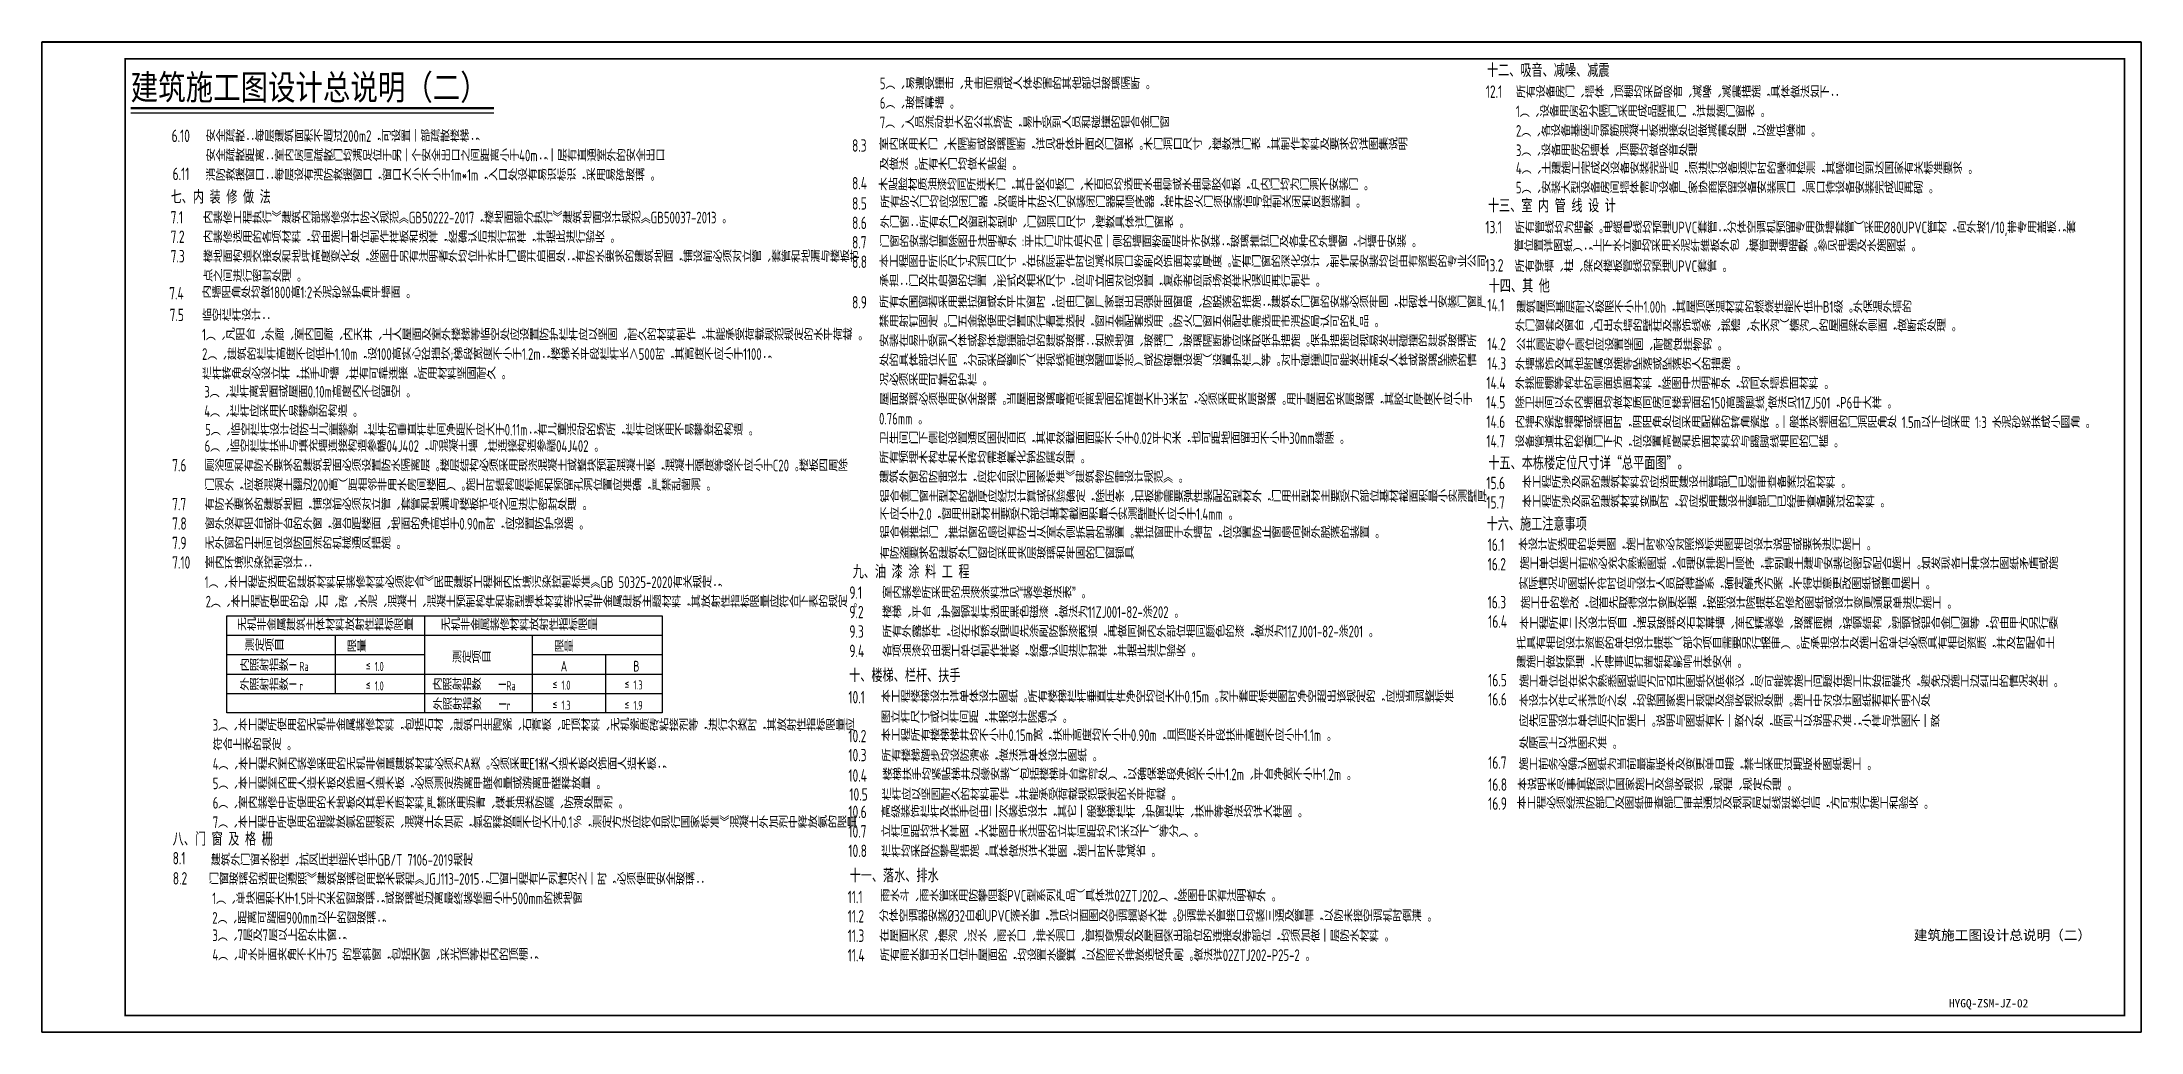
# Model space of a CAD drawing. Header units: millimetres. Extents: x 1742399 to 4898386, y 2481636 to 5226310.
# Drawn here: x 2054283 to 2117283, y 2714384 to 2744084 of the extents above; entities that cross this region are included whole.
import ezdxf

# ---------------------------------------------------------------- set-up
doc = ezdxf.new("R2010")
doc.units = ezdxf.units.MM
doc.header["$LTSCALE"] = 1000
for name, color, linetype in [('PUB_TEXT', 7, 'Continuous'), ('PUB_TITLE', 4, 'Continuous'), ('TEXT', 7, 'Continuous'), ('公用-符号', 3, 'Continuous'), ('图框', 7, 'Continuous')]:
    doc.layers.add(name, color=color, linetype=linetype)
doc.styles.add('-宋体', font='', dxfattribs={"width": 0.8})
doc.styles.add('-黑体', font='', dxfattribs={"width": 0.7})
doc.styles.add('biaotilan', font='', dxfattribs={"width": 0.7})
doc.styles.add('TSSD_Rein', font='TSSDENG', dxfattribs={"width": 0.7, "bigfont": '@1HZTXT'})
doc.styles.get('-宋体').set_extended_font_data('SimSun')
doc.styles.get('-黑体').set_extended_font_data('SimSun')
doc.styles.get('biaotilan').set_extended_font_data('SimSun')

msp = doc.modelspace()

# ---------------------------------------------------------------- texts
at = {"layer": 'PUB_TEXT', "color": 3, "style": '-黑体', "width": 0.7}
for s, p in [('十二、吸音、减噪、减震', (2097652.6, 2743069.5, 0)), ('七、内 装 修 做 法', (2058144.2, 2739273.2, 0)), ('十三、室 内 管 线 设 计', (2097681.2, 2739010.6, 0)), ('十四、其 他', (2097704.3, 2736604.6, 0)), ('十五、本栋楼定位尺寸详“总平面图”。', (2097694.3, 2731290.6, 0)), ('十六、施工注意事项', (2097641.8, 2729460, 0)), ('九、油 漆 涂 料 工 程', (2078615.5, 2728029.2, 0)), ('十、楼梯、栏杆、扶手', (2078509.3, 2724917.9, 0)), ('八、门 窗 及 格 栅', (2058204.2, 2720010.5, 0)), ('十一、落水、排水', (2078522.5, 2718913, 0))]:
    msp.add_text(s, height=350, dxfattribs=at).set_placement(p)
at = {"layer": 'PUB_TEXT', "color": 7, "style": 'TSSD_Rein', "width": 0.7}
for s, p in [('        本工程所涉及到的建筑材料均应选用建设主管部门已经审查备案过的材料。', (2097514.4, 2730703.6, 0)), ('        本工程所涉及到的建筑材料变更时，均应选用建设主管部门已经审查备案过的材料。', (2097514.4, 2730120.3, 0))]:
    msp.add_text(s, height=350, dxfattribs=at).set_placement(p)
at = {"layer": 'PUB_TEXT', "style": 'TSSD_Rein', "width": 0.7}
for s, height, p in [('Ra', 272.22, (2062009.2, 2725214)), ('≤', 321.5, (2063999.1, 2725214)), ('1.0', 272.22, (2064271.3, 2725214)), ('A', 321.5, (2069853.6, 2725198.3)), ('B', 321.5, (2072032, 2725198.3)), ('r', 272.2, (2062009.2, 2724630.7)), ('≤', 321.5, (2063999.1, 2724630.7)), ('1.0', 272.22, (2064271.3, 2724630.7)), ('Ⅰ', 321.5, (2067950.4, 2724634.9)), ('Ra', 272.22, (2068222.6, 2724634.9)), ('≤', 321.5, (2069604.3, 2724651.6)), ('1.0', 272.22, (2069876.5, 2724651.6)), ('≤', 321.5, (2071766.5, 2724658.6)), ('1.3', 272.22, (2072038.7, 2724658.6)), ('Ⅰ', 321.5, (2067959.5, 2724043.9, 0)), ('r', 272.2, (2068231.7, 2724043.9, 0)), ('≤', 321.5, (2069604.3, 2724050.1, 0)), ('1.3', 272.22, (2069876.5, 2724050.1, 0)), ('≤', 321.5, (2071762.3, 2724045.1, 0)), ('1.9', 272.22, (2072034.5, 2724045.1, 0))]:
    msp.add_text(s, height=height, dxfattribs=at).set_placement(p)
at = {"layer": 'TEXT', "style": 'TSSD_Rein', "width": 0.7}
for s, p in [('5）、易遭受撞击、冲击而造成人体伤害的其他部位玻璃隔断。', (2079428.6, 2742663.9, 0)), ('6）、玻璃幕墙。', (2079428.6, 2742080.5, 0)), ('所有设备房门、墙体、顶棚均采取吸音、减噪、减震措施，具体做法如下：', (2098522, 2742409.8, 0)), ('7）、人员流动性大的公共场所，易于受到人员和碰撞的铝合金门窗', (2079428.6, 2741497.2, 0)), ('1）、设备用房的分隔门采用成品隔声门，详建施门窗表。', (2098522, 2741826.5, 0)), ('安全疏散：每层建筑面积不超过200m2，可设置一部疏散楼梯；', (2059196, 2741087.9, 0)), ('室内采用木门、木隔断或玻璃隔断，详见单体平面及门窗表。木门洞口尺寸、樘数详门表，其制作材料及要求均详图集说明', (2079399.6, 2740841.7, 0)), ('2）、各设备基座与钢筋混凝土板连接处应做减震处理，以降低噪音。', (2098522, 2741243.2, 0)), ('安全疏散距离：室内房间疏散门均满足位于另一个安全出口之间距离小于40m；一层有直通室外的安全出口', (2059196, 2740504.5, 0)), ('及做法。所有木门均做木贴脸。', (2079410.3, 2740241.2, 0)), ('4）、土建施工完成及设备安装完毕后，须进行设备运行时的噪音检测，其噪音应到达国家有关标准要求。', (2098520.5, 2740122.8, 0)), ('3）、设备用房的墙体、顶棚均做吸音处理', (2098522, 2740659.8, 0)), ('消防救援窗口：每层设有消防救援窗口，窗口大小不小于1m*1m，入口处设有易识标识，采用易碎玻璃。', (2059196, 2739921.2, 0)), ('木贴脸材质油漆均同所连木门，其中胶合板门、木百页均选用水曲柳或水曲柳胶合板，户内门均为门洞不安装门。', (2079382.5, 2739630, 0)), ('5）、安装大型设备房间墙体需与设备厂家协商预留设备安装洞口，洞口待设备安装完成后再砌。', (2098520.5, 2739539.5, 0)), ('所有防火门均应设闭门器，双扇平开防火门安装闭门器和顺序器，常开防火门须安装信号控制关闭和反馈装置。 ', (2079437.7, 2739111.6, 0)), ('内装修工程执行《建筑内部装修设计防火规范》GB50222-2017，楼地面部分执行《建筑地面设计规范》GB50037-2013。', (2059118, 2738641.1, 0)), ('外门窗：所有外门及窗型材型号、门窗洞口尺寸、樘数具体详门窗表。', (2079429.6, 2738504.5, 0)), ('所有管线均为暗敷。电缆电线均预埋UPVC套管；分体空调机预留专用穿墙套管（采用%%C80UPVC管材，向外坡1/10,带专用盖板；套', (2098490.9, 2738344.3, 0)), ('内装修选用的各项材料，均由施工单位制作样板和选样，经确认后进行封样，并据此进行验收。', (2059118, 2738057.7, 0)), ('门窗的安装位置除图中注明者外 :平开门与开启方向一侧的墙面粉刷层平齐安装；玻璃推拉门及各种内外墙窗，立墙中安装。', (2079423.5, 2737924.8, 0)), ('管位置详图纸）；上下水立管均采用水泥纤维板外包、横管埋墙暗敷。参见电施及水施图纸。', (2098462.5, 2737797.8, 0)), ('楼地面构造交接处和地坪高度变化处，除图中另有注明者外均位于齐平门扇开启面处；有防水要求的建筑地面，铺设前必须对立管、套管和地漏与楼板节', (2059118, 2737474.4, 0)), ('本工程图中所示尺寸为洞口尺寸，在实际制作时应减去洞口粉刷及饰面材料厚度。所有门窗的深化设计、制作和安装均应由有资质的专业公司', (2079407, 2737324, 0)), ('所有穿墙、柱、梁及楼板管线均预埋UPVC套管。', (2098486.6, 2737182.5, 0)), ('内墙阳角处均做1800高1:2水泥砂浆护角平墙面。', (2059075.8, 2736396.4, 0)), ('点之间进行密封处理。', (2059118, 2736891.1, 0)), ('承担：门及开启窗的位置、形式及相关尺寸，应与立面对应设置，复杂者应现场放样无误后再行制作。', (2079407, 2736740.7, 0)), ('临空栏杆设计：', (2059087.8, 2735713.4, 0)), ('所有外围窗若采用推拉窗或外平开窗时，应由门窗厂家提出加强牢固窗扇、防脱落的措施；建筑外门窗的安装必须牢固，在砌体上安装门窗严', (2079407.3, 2736108.4, 0)), ('建筑屋顶基层耐火极限不小于1.00h，其屋顶保温材料的燃烧性能不低于B1级。外保温外墙的', (2098530.1, 2735960, 0)), ('1）、凡阳台、外廊、室内回廊、内天井、上人屋面及室外楼梯等临空处应设置防护栏杆应以坚固、耐久的材料制作，并能承受荷载规范规定的水平荷载。', (2059087.8, 2735130, 0)), ('禁用射钉固定。门五金按使用位置另行看样选定，窗五金配套选用。防火门窗五金配件需选用市消防局认可的产品。', (2079407.3, 2735525.1, 0)), ('外门窗套及窗台、凸出外墙的壁柱及装饰线条、挑檐、外天沟（檐沟）的屋面梁外侧面，做断热处理。', (2098496.6, 2735400.3, 0)), ('2）、建筑的栏杆高度不应低于1.10m，设100高实心砼挡坎;梯段宽度不小于1.2m；楼梯水平段栏杆长＞500时，其高度不应小于1100；', (2059087.8, 2734546.7, 0)), ('安装在易于受到人体或物体碰撞部位的建筑玻璃：如落地窗、玻璃门、玻璃隔断等应采取保护措施。保护措施应视易发生碰撞的建筑玻璃所', (2079407.3, 2734941.8, 0)), ('公共厕所每个厕位应设置坚固、耐腐蚀挂物钩。', (2098526.3, 2734827.3, 0)), ('栏杆转角处必设立杆，扶手与墙、柱有可靠连接，所用材料坚固耐久。', (2059087.8, 2733963.4, 0)), ('处的具体部位不同，分别采取警示（在视线高度设醒目标志）或防碰撞设施（设置护栏）等。对于碰撞后可能发生高处人体或玻璃坠落的情', (2079407.3, 2734358.4, 0)), ('外墙装饰及其他附属设施等坠落或坠落伤人的措施。', (2098497.1, 2734244, 0)), ('3）、栏杆离地面或屋面0.10m高度内不应留空。', (2059153.6, 2733417.3, 0)), ('况必须采用可靠的护栏。', (2079407.3, 2733775.1, 0)), ('屋面玻璃必须使用安全玻璃。当屋面玻璃最高点离地面的高度大于3米时，必须采用夹层玻璃。用于屋面的夹层玻璃，其胶片厚度不应小于', (2079407.3, 2733191.8, 0)), ('外挑雨棚等构件的侧面饰面材料，除图中注明者外，均同外墙饰面材料。', (2098488.4, 2733668, 0)), ('4）、栏杆应采用不易攀登的构造。', (2059153.6, 2732833.9, 0)), ('0.76mm。', (2079407.3, 2732608.4, 0)), ('除卫生间以外内墙面均做材质同房间楼地面的150高踢脚线,做法见11ZJ501，P6中大样。', (2098488.4, 2733084.7, 0)), ('5）、临空栏杆设计应防止儿童攀登，栏杆的垂直杆件间净距不应大于0.11m；有儿童活动的场所，栏杆应采用不易攀登的构造。', (2059181.7, 2732276.8, 0)), ('卫生间门下侧应设置通风固定百页，其有效截面面积不小于0.02平方米，也可距地面留出不小于30mm缝隙。', (2079407.3, 2732025.1, 0)), ('内墙为瓷砖墙裙或墙面时，阴阳角处应采用配套的转角瓷砖。一般抹灰墙面的门洞阳角处 1.5m以下应采用 1:3 水泥砂浆抹成小圆角。 ', (2098488.4, 2732501.4, 0)), ('6）、临空栏杆扶手与填充墙连接构造参赣04J402，与混凝土墙、柱连接构造参赣04J402。', (2059164.5, 2731787.3, 0)), ('所有预埋木构件和木砖均需做氟化钠防腐处理。', (2079407.3, 2731441.8, 0)), ('设备管道井的检查门下方，应设置高度和饰面材料均与踢脚线相同的门槛。', (2098488.4, 2731918, 0)), ('厕浴间和有防水要求的建筑地面必须设置防水隔离层。楼层结构必须采用现浇混凝土或整块预制混凝土板，混凝土强度等级不应小于C20。楼板四周除', (2059164.5, 2731204, 0)), ('建筑外窗的防雷设计，应符合现行国家标准《建筑物防雷设计规范》。', (2079407.3, 2730858.4, 0)), ('门洞外，应做混凝土翻边200高（距相邻非用水房间楼面）。施工时结构层标高和预留孔洞位置应准确，严禁乱凿洞。', (2059164.5, 2730620.6, 0)), ('有防水要求的建筑地面，铺设前必须对立管、套管和地漏与楼板节点之间进行密封处理。', (2059164.5, 2730037.3, 0)), ('铝合金门窗主型材的壁厚应经过计算或实验确定，除压条、扣板等需要弹性装配的型材外，门用主型材主要受力部位基材截面积最小实测壁厚', (2079422.4, 2730277.9, 0)), ('窗外没有阳台或平台的外窗，窗台距楼面、地面的净高低于0.90m时，应设置防护设施。', (2059164.5, 2729454)), ('不应小于2.0，窗用主型材主要受力部位基材截面积最小实测壁厚不应小于1.4mm。', (2079422.4, 2729747.3, 0)), ('无外窗的卫生间应设防回流的机械通风措施。', (2059164.5, 2728870.6)), ('铝合金推拉门、推拉窗的扇应有防止从室外侧拆卸的装置。推拉窗用于外墙时，应设置防止窗扇向室外脱落的装置。', (2079422.4, 2729194.8, 0)), ('本设计所选用的标准图，施工时务必对照该标准图相应设计说明或要求进行施工。', (2098587.9, 2728831.7, 0)), ('室内环境污染控制设计：', (2059164.5, 2728287.3)), ('有防盗要求的建筑外门窗应采用夹层玻璃和牢固的门窗锁具', (2079422.4, 2728576.6, 0)), ('施工单位施工前务必充分熟悉图纸，合理安排施工顺序，特别是土建与安装应密切配合施工。如发现各工种设计图纸矛盾或施', (2098626.6, 2728262.1, 0)), ('1）、本工程所选用的建筑材料和装修材料必须符合《民用建筑工程室内环境污染控制标准》GB 50325-2020有关规定；', (2059164.5, 2727704)), (' 实际情况与图纸不符时应与设计人员取得联系，确定解决方案，不得任意更改图纸或擅自施工。', (2098449.4, 2727659.3, 0)), ('2）、本工程所使用的砂、石、砖、水泥、混凝土、混凝土预制构件和新型墙体材料等无机非金属建筑主题材料，其放射性指标限量应符合下表的规定。', (2059193.8, 2727120.6)), ('室内装修所采用的油漆涂料详见“装修做法表”。', (2079498.1, 2727389.6, 0)), ('施工中的修改，应首先取得设计变更依据，按照设计院提供的修改图纸或设计变更通知单进行施工。', (2098654.5, 2727080.5, 0)), ('无机非金属建筑主体材料放射性指标限量', (2060135.3, 2726427.8, 0)), ('无机非金属装修材料放射性指标限量', (2066251.9, 2726427.8)), ('楼梯、平台、护窗钢栏杆选用黑色磁漆，做法为11ZJ001-82-涂202。', (2079498.1, 2726806.3, 0)), ('本工程所有二次设计项目，诸如玻璃及石材幕墙、室内精装修、玻璃雨蓬、轻钢结构、塑钢或铝合金门窗等，均由甲方另行委', (2098620.1, 2726473.6, 0)), ('测定项目', (2060369.6, 2725814.7)), ('限量', (2063431.3, 2725781)), ('限量', (2069656.9, 2725777.4)), ('各项油漆均由施工单位制作样板，经确认后进行封样，并据此进行验收。', (2079498.1, 2725639.6, 0)), ('所有外露铁件，应在去锈处理后先涂刷防锈漆两道，再做同室内外部位相同颜色的漆，做法为11ZJ001-82-涂201。', (2079498.1, 2726222.9, 0)), ('托具有相应设计资质的单位设计提供（部分项目需要另行报审）。所承担设计及施工的单位必须具有相应资质，并及时配合土', (2098530, 2725873.9, 0)), ('内照射指数', (2060209.9, 2725214)), ('Ⅰ', (2061661, 2725214)), ('测定项目', (2066589.5, 2725454.7)), ('建施工做好预埋，不得事后打凿结构影响主体安全。', (2098530, 2725305.7, 0)), ('外照射指数', (2060209.9, 2724630.7)), ('Ⅰ', (2061661, 2724630.7)), ('内照射指数', (2066000.7, 2724634.9)), ('施工单位应在充分熟悉图纸后方可召开图纸交底会议，尽可能将施工问题在施工开始前解决，避免边施工边纠正的情况发生。', (2098614.5, 2724724.8, 0)), ('外照射指数', (2066009.8, 2724043.9, 0)), ('本工程楼梯设计详单体设计图纸。所有楼梯栏杆垂直杆件净空均应大于0.15m。对于套用标准图时净空超出该规定的，应适当调整标准', (2079460.7, 2724271.1, 0)), ('本设计文件凡未详尽之处，均按国家施工规程及验收规范处理。施工中对设计图纸若有不明之处', (2098609.1, 2724144.7, 0)), ('3）、本工程所使用的无机非金属装修材料，包括石材、建筑卫生陶瓷、石膏板、吊顶材料、无机瓷质砖粘接剂等，进行分类时，其放射性指标限量应', (2059407.7, 2723418.4, 0)), ('图立杆尺寸或立杆间距，并报设计院确认。', (2079456.1, 2723655.8, 0)), ('应先问明设计单位后方可施工。说明与图纸有不一致之处，原则上以说明为准；小样与详图不一致', (2098606.9, 2723537.1, 0)), ('符合上表的规定。', (2059407.7, 2722835.1, 0)), ('所有楼梯踏步均设防滑条，做法详单体设计图纸。', (2079473.2, 2722502.1, 0)), ('处原则上以详图为准。', (2098606.9, 2722876.5, 0)), ('4）、本工程为室内装修采用的无机非金属建筑材料必须为A类。必须采用E1类人造木板及饰面人造木板；', (2059407.7, 2722251.7, 0)), ('施工前务必确认图纸为当前最新版本及变更单日期，禁止采用过期版本图纸施工。', (2098603.1, 2722237.4, 0)), ('5）、本工程室内用人造木板及饰面人造木板，必须测定游离甲醛含量或游离甲醛释放量。', (2059407.7, 2721668.4, 0)), ('栏杆应以坚固耐久的材料制作，并能承受荷载规范规定的水平荷载。', (2079488.2, 2721336.1, 0)), ('本说明未尽事宜按现行国家施工及验收规范、规程、规定办理。', (2098562.2, 2721631.1, 0)), ('6）、室内装修中所使用的木地板及其他木质材料,严禁采用沥青、煤焦油类防腐、防潮处理剂。', (2059407.7, 2721085.1, 0)), ('高级装饰栏杆及扶手应由二次装饰设计，其它一般楼梯栏杆、护窗栏杆、扶手等做法均详大样图。', (2079458.9, 2720819.9, 0)), ('本工程必须经消防部门及图纸审查部门审批通过及规划局红线班核位后，方可进行施工和验收。', (2098543, 2721076.9, 0)), ('7）、本工程中所使用的能释放氨的阻燃剂、混凝土外加剂，氨的释放量不应大于0.1％，测定方法应符合现行国家标准《混凝土外加剂中释放氨的限量', (2059407.7, 2720501.7, 0)), ('立杆间距均详大样图，大样图中未注明的立杆间距均为1米以下（等分）。', (2079458.9, 2720228.5, 0)), ('栏杆均采取防攀爬措施，具体做法详大样图，施工时不得减省。', (2079468.8, 2719630.2, 0)), ('门窗玻璃的选用应遵照《建筑玻璃应用技术规程》JGJ113-2015；门窗工程有下列情况之一时，必须使用安全玻璃：', (2059296.8, 2718800.2, 0)), ('1）、单块面积大于1.5平方米的窗玻璃；或玻璃底边离最终装修面小于500mm的落地窗', (2059393.8, 2718216.9, 0)), (' 雨水斗、雨水管采用防攀阻燃PVC型系列产品（具体详02ZTJ202），除图中另有注明者外。', (2079285.9, 2718296.7, 0)), ('2）、距离可踏面900mm以下的窗玻璃；', (2059393.8, 2717633.6, 0)), ('分体空调器安装%%C32白色UPVC落水管，详见立面图及空调搁板大样。空调排水管接口均装三通及管帽，以防未接空调机时倒灌。', (2079399.3, 2717693.4, 0)), ('3）、7层及7层以上的外开窗；', (2059398.6, 2717110.5, 0)), ('在屋面天沟、檐沟、泛水、雨水口、排水洞口、管道穿通处及屋面突出部位的连接处等部位，均须加做一层防水材料。', (2079411, 2717093.1, 0)), ('4）、与水平面夹角不大于75 的倾斜窗，包括天窗、采光顶等在内的顶棚；', (2059398.6, 2716527.1, 0)), ('所有雨水管出水口位于屋面的，均设置水簸箕，以防雨水排放造成冲刷。做法详02ZTJ202-P25-2。', (2079433.8, 2716514.8, 0))]:
    msp.add_text(s, height=350, dxfattribs=at).set_placement(p)
at = {"layer": 'TEXT', "lineweight": 0, "style": 'TSSD_Rein', "width": 0.7}
for s, p in [('12.1', (2097617.5, 2742407.2, 0)), ('6.10', (2058173.7, 2741082, 0)), ('8.3', (2078596.3, 2740792.5, 0)), ('6.11', (2058203.5, 2739940.8, 0)), ('8.4', (2078596.3, 2739660.2, 0)), ('8.5', (2078596.3, 2739054.6, 0)), ('7.1', (2058144.1, 2738637.9, 0)), ('8.6', (2078596.3, 2738471.3, 0)), ('13.1', (2097604.4, 2738343.2, 0)), ('7.2', (2058144.1, 2738054.5, 0)), ('8.7', (2078596.3, 2737887.9, 0)), ('7.3', (2058144.1, 2737471.2, 0)), ('8.8', (2078596.3, 2737304.6, 0)), ('13.2', (2097604.4, 2737197.8, 0)), ('7.4', (2058101.9, 2736357.6, 0)), ('8.9', (2078596.6, 2736089, 0)), ('14.1', (2097664.6, 2736004.1, 0)), ('7.5', (2058113.9, 2735710.2, 0)), ('14.2', (2097664.6, 2734837.5, 0)), ('14.3', (2097664.6, 2734254.1, 0)), ('14.4', (2097635.3, 2733670.8, 0)), ('14.5', (2097635.3, 2733087.5, 0)), ('14.6', (2097635.3, 2732504.1, 0)), ('14.7', (2097635.3, 2731920.8, 0)), ('7.6', (2058190.6, 2731200.8, 0)), ('15.6', (2097635.3, 2730667.5, 0)), ('15.7', (2097635.3, 2730084.2, 0)), ('7.7', (2058190.6, 2730034.1, 0)), ('7.8', (2058190.6, 2729450.8)), ('7.9', (2058190.6, 2728867.5)), ('16.1', (2097672.2, 2728814.5, 0)), ('7.10', (2058190.6, 2728284.1)), ('16.2', (2097672.2, 2728231.2, 0)), ('9.1', (2078515.9, 2727379.4, 0)), ('16.3', (2097672.2, 2727091.3, 0)), ('9.2', (2078515.9, 2726796, 0)), ('16.4', (2097688.5, 2726511.8, 0)), ('9.3', (2078515.9, 2726212.7, 0)), ('9.4', (2078515.9, 2725629.4, 0)), ('16.5', (2097688.5, 2724752.6, 0)), ('10.1', (2078486.6, 2724241.5, 0)), ('16.6', (2097688.5, 2724178.9, 0)), ('10.2', (2078486.6, 2723074.8, 0)), ('10.3', (2078486.6, 2722503.5, 0)), ('10.4', (2078486.6, 2721892.8, 0)), ('16.7', (2097688.5, 2722278.8, 0)), ('10.5', (2078515.9, 2721324.8, 0)), ('16.8', (2097688.5, 2721619, 0)), ('10.6', (2078486.6, 2720799.8, 0)), ('16.9', (2097688.5, 2721051.1, 0)), ('10.7', (2078486.6, 2720216.5, 0)), ('8.1', (2058204.9, 2719412.7, 0)), ('10.8', (2078486.6, 2719633.2, 0)), ('8.2', (2058209.6, 2718806.8, 0)), ('11.1', (2078464.5, 2718247.7, 0)), ('11.2', (2078464.5, 2717668.5, 0)), ('11.3', (2078464.5, 2717085.2, 0)), ('11.4', (2078464.5, 2716499.5, 0))]:
    msp.add_text(s, height=373.33, dxfattribs=at).set_placement(p)
at = {"layer": 'TEXT', "color": 7, "style": 'TSSD_Rein', "width": 0.7}
for s, p in [('本工程所有楼梯梯井均不小于0.15m宽，扶手高度均不小于0.90m，且顶层水平段扶手高度不应小于1.1m。', (2079466.3, 2723112.1, 0)), ('楼梯扶手均紧贴梯井边缘安装（包括楼梯平台转弯处），以确保梯段净宽不小于1.2m、平台净宽不小于1.2m。', (2079504, 2721938.2, 0)), ('建筑外门窗水密性、抗风压性能不低于GB/T 7106-2019规定', (2059350.8, 2719370.8, 0))]:
    msp.add_text(s, height=350, dxfattribs=at).set_placement(p)
at = {"layer": '公用-符号', "color": 7, "style": '-宋体', "width": 0.8}
msp.add_text('建筑施工图设计总说明（二）', height=755.274, dxfattribs=at).set_placement((2056946.7, 2742349.1))
at = {"layer": '图框', "style": 'biaotilan'}
for s, height, p in [('建筑施工图设计总说明（二）', 300, (2110464, 2717139.5)), ('HYGQ-ZSM-JZ-02', 250, (2111518.5, 2715121.3))]:
    msp.add_text(s, height=height, dxfattribs=at).set_placement(p)

# ---------------------------------------------------------------- blocks, each defined once
blk = doc.blocks.new('HAY JZA3 1 2')
blk.add_lwpolyline([(-100025, -403417), (-37025, -403417), (-37025, -433117), (-100025, -433117), (-100025, -403417)])
at = {"lineweight": -3, "const_width": 50}
blk.add_lwpolyline([(-97525, -403917), (-37525, -403917), (-37525, -432617), (-97525, -432617), (-97525, -403917)], dxfattribs=at)
at = {"layer": 'PUB_TITLE'}
for p, q in [((-37025, -433117), (-37025, -403417)), ((-100025, -433117), (-37025, -433117))]:
    blk.add_line(p, q, dxfattribs=at)

# ---------------------------------------------------------------- linework, layer by layer
at = {"elevation": 0}
msp.add_lwpolyline([(2059833.9, 2726873.8), (2072899.4, 2726873.8), (2072899.4, 2723957.2), (2059833.9, 2723957.2)], close=True, dxfattribs=at)
msp.add_lwpolyline([(2069010, 2725707.2), (2072899.4, 2725707.2)])
at = {"layer": 'PUB_TEXT'}
for p, q in [((2065778.3, 2723957.2, 0), (2065778.3, 2726873.8)), ((2059833.9, 2726290.5), (2072899.4, 2726290.5)), ((2059833.9, 2724540.5), (2059833.9, 2726290.5)), ((2063094.8, 2724540.5), (2063094.8, 2726290.5)), ((2069010, 2723957.2, 0), (2069010, 2726290.5)), ((2059833.9, 2725707.2), (2065778.3, 2725707.2)), ((2071206.7, 2723957.2, 0), (2071206.7, 2725707.2)), ((2059833.9, 2725123.8), (2072899.4, 2725123.8)), ((2059833.9, 2724540.5), (2072899.4, 2724540.5))]:
    msp.add_line(p, q, dxfattribs=at)
at = {"layer": 'PUB_TITLE'}
msp.add_lwpolyline([(2054283.1, 2714383.9), (2117283.1, 2714383.9), (2117283.1, 2744083.9), (2054283.1, 2744083.9)], close=True, dxfattribs=at)
at = {"layer": '公用-符号', "const_width": 70}
msp.add_lwpolyline([(2056946.7, 2742099.4), (2067847.2, 2742099.4)], dxfattribs=at)
at = {"layer": '公用-符号'}
msp.add_lwpolyline([(2056946.7, 2741959.4), (2067847.2, 2741959.4)], dxfattribs=at)

# ---------------------------------------------------------------- block references
at = {"layer": '图框', "color": 3}
msp.add_blockref('HAY JZA3 1 2', (2154308.5, 3147500.7), dxfattribs=at)

msp.set_redraw_order([(e.dxf.handle, doc.entitydb.next_handle()) for e in msp.query("TEXT MTEXT ATTDEF DIMENSION ARC_DIMENSION")])  # texts and dimensions are drawn at this point

doc.saveas('drawing.dxf')
